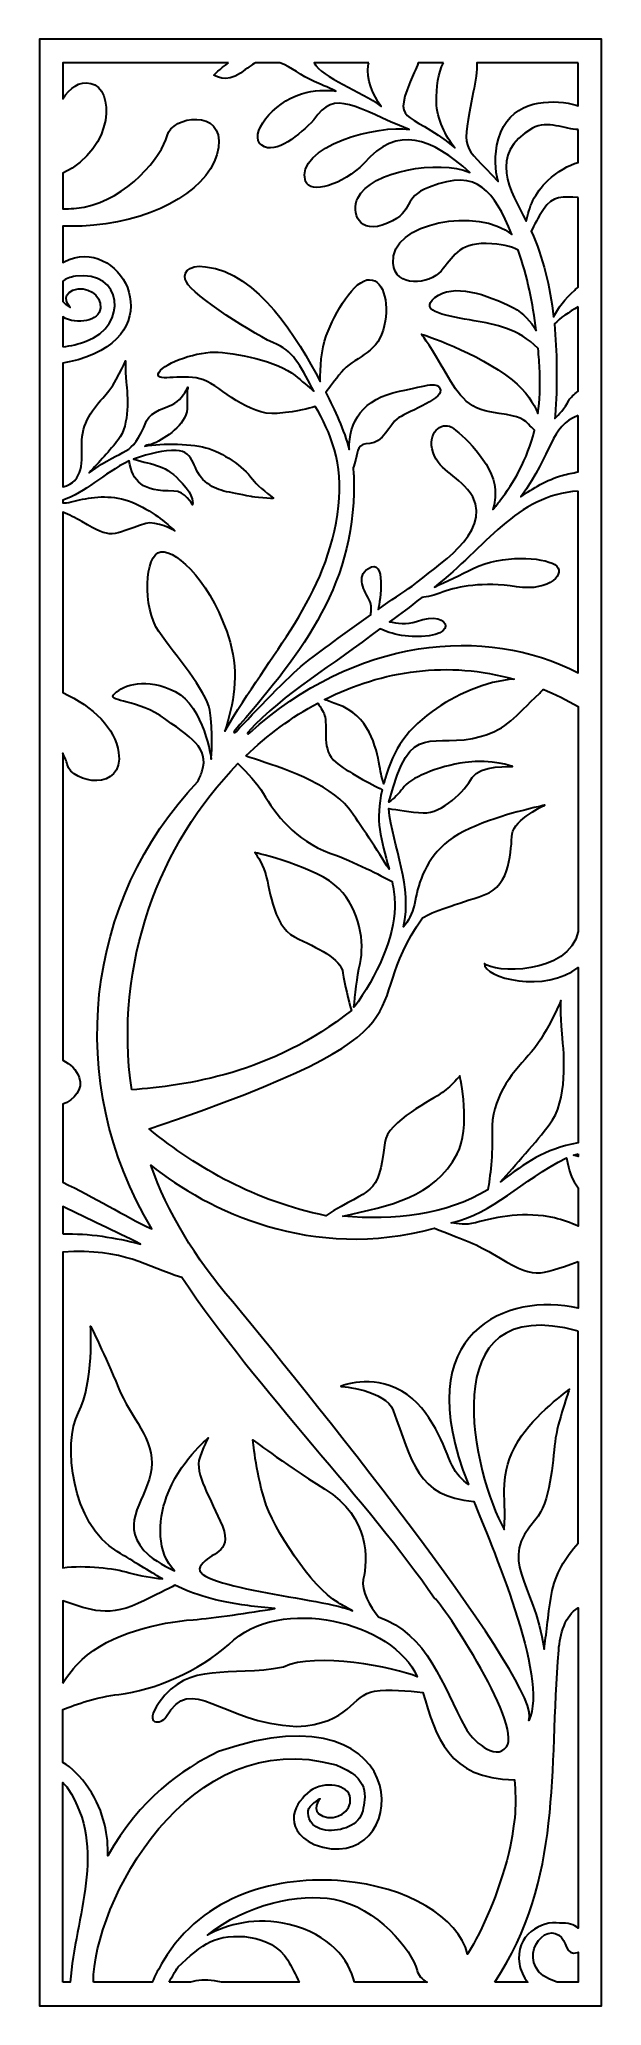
# Model space of a CAD drawing. Header units: centimetres. Extents: x 21.9 to 27, y -9 to 9.
import ezdxf

# ---------------------------------------------------------------- set-up
doc = ezdxf.new("R2010")
doc.units = ezdxf.units.CM
doc.header["$MEASUREMENT"] = 0
doc.layers.add('layer 1', color=7, linetype='Continuous')

msp = doc.modelspace()

# ---------------------------------------------------------------- linework, layer by layer
at = {"layer": 'layer 1', "color": 250, "lineweight": 30}
for points, knots in [([(26.78548, -9.0002), (26.78548, -9.0002), (25.86674, -9.0002), (25.86674, -9.0002), (25.86674, -9.0002), (25.86674, -9.0002), (25.41356, -9.0002), (25.41356, -9.0002), (25.41356, -9.0002), (25.41356, -9.0002), (24.74415, -9.0002), (24.74415, -9.0002), (24.74415, -9.0002), (24.74415, -9.0002), (24.34647, -9.0002), (24.34647, -9.0002), (24.34647, -9.0002), (24.34647, -9.0002), (23.81088, -9.0002), (23.81088, -9.0002), (23.81088, -9.0002), (23.81088, -9.0002), (23.38974, -9.0002), (23.38974, -9.0002), (23.38974, -9.0002), (23.38974, -9.0002), (23.08767, -9.0002), (23.08767, -9.0002), (23.08767, -9.0002), (23.08767, -9.0002), (22.9591, -9.0002), (22.9591, -9.0002), (22.9591, -9.0002), (22.9591, -9.0002), (22.95491, -9.0002), (22.95491, -9.0002), (22.95491, -9.0002), (22.95491, -9.0002), (22.80772, -9.0002), (22.80772, -9.0002), (22.80772, -9.0002), (22.80772, -9.0002), (22.35107, -9.0002), (22.35107, -9.0002), (22.35107, -9.0002), (22.35107, -9.0002), (22.13616, -9.0002), (22.13616, -9.0002), (22.13616, -9.0002), (22.13616, -9.0002), (22.07094, -9.0002), (22.07094, -9.0002), (22.07094, -9.0002), (22.07094, -9.0002), (21.85664, -9.0002), (21.85664, -9.0002), (21.85664, -9.0002), (21.85664, -9.0002), (21.85664, -8.7859), (21.85664, -8.7859), (21.85664, -8.7859), (21.85664, -8.7859), (21.85664, -6.81737), (21.85664, -6.81737), (21.85664, -6.81737), (21.85664, -6.81737), (21.85664, -6.69258), (21.85664, -6.69258), (21.85664, -6.69258), (21.85664, -6.69258), (21.85664, -5.2737), (21.85664, -5.2737), (21.85664, -5.2737), (21.85664, -5.2737), (21.85664, -5.04848), (21.85664, -5.04848), (21.85664, -5.04848), (21.85664, -5.04848), (21.85664, -2.09271), (21.85664, -2.09271), (21.85664, -2.09271), (21.85664, -2.09271), (21.85664, -1.95542), (21.85664, -1.95542), (21.85664, -1.95542), (21.85664, -1.95542), (21.85664, -1.57957), (21.85664, -1.57957), (21.85664, -1.57957), (21.85664, -1.57957), (21.85664, -1.34899), (21.85664, -1.34899), (21.85664, -1.34899), (21.85664, -1.34899), (21.85664, -0.69961), (21.85664, -0.69961), (21.85664, -0.69961), (21.85664, -0.69961), (21.85664, -0.5373), (21.85664, -0.5373), (21.85664, -0.5373), (21.85664, -0.5373), (21.85664, -0.36865), (21.85664, -0.36865), (21.85664, -0.36865), (21.85664, -0.36865), (21.85664, -0.30797), (21.85664, -0.30797), (21.85664, -0.30797), (21.85664, -0.30797), (21.85664, 0.57811), (21.85664, 0.57811), (21.85664, 0.57811), (21.85664, 0.57811), (21.85664, 1.09699), (21.85664, 1.09699), (21.85664, 1.09699), (21.85664, 1.09699), (21.85664, 2.73825), (21.85664, 2.73825), (21.85664, 2.73825), (21.85664, 2.73825), (21.85664, 3.10302), (21.85664, 3.10302), (21.85664, 3.10302), (21.85664, 3.10302), (21.85664, 6.01589), (21.85664, 6.01589), (21.85664, 6.01589), (21.85664, 6.01589), (21.85664, 6.17713), (21.85664, 6.17713), (21.85664, 6.17713), (21.85664, 6.17713), (21.85664, 7.31005), (21.85664, 7.31005), (21.85664, 7.31005), (21.85664, 7.31005), (21.85664, 7.46806), (21.85664, 7.46806), (21.85664, 7.46806), (21.85664, 7.46806), (21.85664, 7.69772), (21.85664, 7.69772), (21.85664, 7.69772), (21.85664, 7.69772), (21.85664, 8.04737), (21.85664, 8.04737), (21.85664, 8.04737), (21.85664, 8.04737), (21.85664, 8.78648), (21.85664, 8.78648), (21.85664, 8.78648), (21.85664, 8.78648), (21.85664, 9.00077), (21.85664, 9.00077), (21.85664, 9.00077), (21.85664, 9.00077), (22.07094, 9.00077), (22.07094, 9.00077), (22.07094, 9.00077), (22.07094, 9.00077), (23.92732, 9.00077), (23.92732, 9.00077), (23.92732, 9.00077), (23.92732, 9.00077), (24.06989, 9.00077), (24.06989, 9.00077), (24.06989, 9.00077), (24.06989, 9.00077), (24.25731, 9.00077), (24.25731, 9.00077), (24.25731, 9.00077), (24.25731, 9.00077), (24.48193, 9.00077), (24.48193, 9.00077), (24.48193, 9.00077), (24.48193, 9.00077), (25.01891, 9.00077), (25.01891, 9.00077), (25.01891, 9.00077), (25.01891, 9.00077), (25.31993, 9.00077), (25.31993, 9.00077), (25.31993, 9.00077), (25.31993, 9.00077), (26.78548, 9.00077), (26.78548, 9.00077), (26.78548, 9.00077), (26.78548, 9.00077), (26.99978, 9.00077), (26.99978, 9.00077), (26.99978, 9.00077), (26.99978, 9.00077), (26.99978, 8.78648), (26.99978, 8.78648), (26.99978, 8.78648), (26.99978, 8.78648), (26.99978, 7.90035), (26.99978, 7.90035), (26.99978, 7.90035), (26.99978, 7.90035), (26.99978, 7.55451), (26.99978, 7.55451), (26.99978, 7.55451), (26.99978, 7.55451), (26.99978, 6.88002), (26.99978, 6.88002), (26.99978, 6.88002), (26.99978, 6.88002), (26.99978, 6.65103), (26.99978, 6.65103), (26.99978, 6.65103), (26.99978, 6.65103), (26.99978, 5.8898), (26.99978, 5.8898), (26.99978, 5.8898), (26.99978, 5.8898), (26.99978, 5.60391), (26.99978, 5.60391), (26.99978, 5.60391), (26.99978, 5.60391), (26.99978, 5.0606), (26.99978, 5.0606), (26.99978, 5.0606), (26.99978, 5.0606), (26.99978, 4.85913), (26.99978, 4.85913), (26.99978, 4.85913), (26.99978, 4.85913), (26.99978, 3.07661), (26.99978, 3.07661), (26.99978, 3.07661), (26.99978, 3.07661), (26.99978, 2.75442), (26.99978, 2.75442), (26.99978, 2.75442), (26.99978, 2.75442), (26.99978, 0.77418), (26.99978, 0.77418), (26.99978, 0.77418), (26.99978, 0.77418), (26.99978, 0.50541), (26.99978, 0.50541), (26.99978, 0.50541), (26.99978, 0.50541), (26.99978, 0.21758), (26.99978, 0.21758), (26.99978, 0.21758), (26.99978, 0.21758), (26.99978, 0.20115), (26.99978, 0.20115), (26.99978, 0.20115), (26.99978, 0.20115), (26.99978, -0.57613), (26.99978, -0.57613), (26.99978, -0.57613), (26.99978, -0.57613), (26.99978, -1.01436), (26.99978, -1.01436), (26.99978, -1.01436), (26.99978, -1.01436), (26.99978, -1.05731), (26.99978, -1.05731), (26.99978, -1.05731), (26.99978, -1.05731), (26.99978, -1.13578), (26.99978, -1.13578), (26.99978, -1.13578), (26.99978, -1.13578), (26.99978, -1.26197), (26.99978, -1.26197), (26.99978, -1.26197), (26.99978, -1.26197), (26.99978, -1.64337), (26.99978, -1.64337), (26.99978, -1.64337), (26.99978, -1.64337), (26.99978, -1.9827), (26.99978, -1.9827), (26.99978, -1.9827), (26.99978, -1.9827), (26.99978, -2.13653), (26.99978, -2.13653), (26.99978, -2.13653), (26.99978, -2.13653), (26.99978, -2.68576), (26.99978, -2.68576), (26.99978, -2.68576), (26.99978, -2.68576), (26.99978, -3.02458), (26.99978, -3.02458), (26.99978, -3.02458), (26.99978, -3.02458), (26.99978, -4.5699), (26.99978, -4.5699), (26.99978, -4.5699), (26.99978, -4.5699), (26.99978, -5.15421), (26.99978, -5.15421), (26.99978, -5.15421), (26.99978, -5.15421), (26.99978, -8.7859), (26.99978, -8.7859), (26.99978, -8.7859), (26.99978, -8.7859), (26.99978, -8.82305), (26.99978, -8.82305), (26.99978, -8.82305), (26.99978, -8.82305), (26.99978, -8.95562), (26.99978, -8.95562), (26.99978, -8.95562), (26.99978, -8.95562), (26.99978, -9.0002), (26.99978, -9.0002), (26.99978, -9.0002), (26.99978, -9.0002), (26.78548, -9.0002), (26.78548, -9.0002)], [0, 0, 0, 0, 0.01234568, 0.01234568, 0.01234568, 0.01234568, 0.02469136, 0.02469136, 0.02469136, 0.02469136, 0.03703704, 0.03703704, 0.03703704, 0.03703704, 0.04938272, 0.04938272, 0.04938272, 0.04938272, 0.0617284, 0.0617284, 0.0617284, 0.0617284, 0.07407407, 0.07407407, 0.07407407, 0.07407407, 0.08641975, 0.08641975, 0.08641975, 0.08641975, 0.09876543, 0.09876543, 0.09876543, 0.09876543, 0.11111111, 0.11111111, 0.11111111, 0.11111111, 0.12345679, 0.12345679, 0.12345679, 0.12345679, 0.13580247, 0.13580247, 0.13580247, 0.13580247, 0.14814815, 0.14814815, 0.14814815, 0.14814815, 0.16049383, 0.16049383, 0.16049383, 0.16049383, 0.17283951, 0.17283951, 0.17283951, 0.17283951, 0.18518519, 0.18518519, 0.18518519, 0.18518519, 0.19753086, 0.19753086, 0.19753086, 0.19753086, 0.20987654, 0.20987654, 0.20987654, 0.20987654, 0.22222222, 0.22222222, 0.22222222, 0.22222222, 0.2345679, 0.2345679, 0.2345679, 0.2345679, 0.24691358, 0.24691358, 0.24691358, 0.24691358, 0.25925926, 0.25925926, 0.25925926, 0.25925926, 0.27160494, 0.27160494, 0.27160494, 0.27160494, 0.28395062, 0.28395062, 0.28395062, 0.28395062, 0.2962963, 0.2962963, 0.2962963, 0.2962963, 0.30864198, 0.30864198, 0.30864198, 0.30864198, 0.32098765, 0.32098765, 0.32098765, 0.32098765, 0.33333333, 0.33333333, 0.33333333, 0.33333333, 0.34567901, 0.34567901, 0.34567901, 0.34567901, 0.35802469, 0.35802469, 0.35802469, 0.35802469, 0.37037037, 0.37037037, 0.37037037, 0.37037037, 0.38271605, 0.38271605, 0.38271605, 0.38271605, 0.39506173, 0.39506173, 0.39506173, 0.39506173, 0.40740741, 0.40740741, 0.40740741, 0.40740741, 0.41975309, 0.41975309, 0.41975309, 0.41975309, 0.43209877, 0.43209877, 0.43209877, 0.43209877, 0.44444444, 0.44444444, 0.44444444, 0.44444444, 0.45679012, 0.45679012, 0.45679012, 0.45679012, 0.4691358, 0.4691358, 0.4691358, 0.4691358, 0.48148148, 0.48148148, 0.48148148, 0.48148148, 0.49382716, 0.49382716, 0.49382716, 0.49382716, 0.50617284, 0.50617284, 0.50617284, 0.50617284, 0.51851852, 0.51851852, 0.51851852, 0.51851852, 0.5308642, 0.5308642, 0.5308642, 0.5308642, 0.54320988, 0.54320988, 0.54320988, 0.54320988, 0.55555556, 0.55555556, 0.55555556, 0.55555556, 0.56790123, 0.56790123, 0.56790123, 0.56790123, 0.58024691, 0.58024691, 0.58024691, 0.58024691, 0.59259259, 0.59259259, 0.59259259, 0.59259259, 0.60493827, 0.60493827, 0.60493827, 0.60493827, 0.61728395, 0.61728395, 0.61728395, 0.61728395, 0.62962963, 0.62962963, 0.62962963, 0.62962963, 0.64197531, 0.64197531, 0.64197531, 0.64197531, 0.65432099, 0.65432099, 0.65432099, 0.65432099, 0.66666667, 0.66666667, 0.66666667, 0.66666667, 0.67901235, 0.67901235, 0.67901235, 0.67901235, 0.69135802, 0.69135802, 0.69135802, 0.69135802, 0.7037037, 0.7037037, 0.7037037, 0.7037037, 0.71604938, 0.71604938, 0.71604938, 0.71604938, 0.72839506, 0.72839506, 0.72839506, 0.72839506, 0.74074074, 0.74074074, 0.74074074, 0.74074074, 0.75308642, 0.75308642, 0.75308642, 0.75308642, 0.7654321, 0.7654321, 0.7654321, 0.7654321, 0.77777778, 0.77777778, 0.77777778, 0.77777778, 0.79012346, 0.79012346, 0.79012346, 0.79012346, 0.80246914, 0.80246914, 0.80246914, 0.80246914, 0.81481481, 0.81481481, 0.81481481, 0.81481481, 0.82716049, 0.82716049, 0.82716049, 0.82716049, 0.83950617, 0.83950617, 0.83950617, 0.83950617, 0.85185185, 0.85185185, 0.85185185, 0.85185185, 0.86419753, 0.86419753, 0.86419753, 0.86419753, 0.87654321, 0.87654321, 0.87654321, 0.87654321, 0.88888889, 0.88888889, 0.88888889, 0.88888889, 0.90123457, 0.90123457, 0.90123457, 0.90123457, 0.91358025, 0.91358025, 0.91358025, 0.91358025, 0.92592593, 0.92592593, 0.92592593, 0.92592593, 0.9382716, 0.9382716, 0.9382716, 0.9382716, 0.95061728, 0.95061728, 0.95061728, 0.95061728, 0.96296296, 0.96296296, 0.96296296, 0.96296296, 0.97530864, 0.97530864, 0.97530864, 0.97530864, 1, 1, 1, 1]), ([(23.58662, 8.78648), (23.50795, 8.72932), (23.45211, 8.673), (23.45211, 8.673), (23.45211, 8.673), (23.45211, 8.673), (23.5645, 8.59498), (23.69734, 8.69207), (23.69734, 8.69207), (23.75943, 8.73742), (23.80038, 8.76773), (23.83491, 8.78648), (23.83491, 8.78648), (23.83491, 8.78648), (24.05678, 8.78648), (24.05678, 8.78648), (24.05678, 8.78648), (24.16379, 8.7465), (24.25018, 8.66798), (24.3705, 8.61564), (24.3705, 8.61564), (24.42287, 8.59285), (24.49032, 8.56292), (24.56705, 8.52755), (24.56705, 8.52755), (24.48187, 8.53783), (24.37219, 8.53752), (24.25438, 8.50182), (24.25438, 8.50182), (23.99278, 8.42271), (23.76181, 8.12604), (23.89088, 8.03122), (23.89088, 8.03122), (24.01993, 7.93639), (24.23936, 8.13418), (24.36652, 8.26238), (24.36652, 8.26238), (24.56167, 8.55869), (24.75288, 8.36612), (25.23817, 8.17606), (25.23817, 8.17606), (24.97386, 8.2248), (24.18683, 8.02267), (24.29119, 7.69977), (24.29119, 7.69977), (24.33337, 7.58117), (24.63291, 7.66506), (24.82455, 7.86492), (24.82455, 7.86492), (25.13492, 8.22273), (25.44091, 8.09619), (25.79525, 7.78266), (25.79525, 7.78266), (25.50768, 7.90047), (24.89262, 7.80059), (24.76861, 7.54666), (24.76861, 7.54666), (24.70708, 7.42093), (24.77471, 7.20035), (25.04075, 7.31768), (25.04075, 7.31768), (25.3068, 7.43483), (25.16103, 7.54629), (25.42528, 7.64827), (25.42528, 7.64827), (25.87759, 7.82301), (26.00872, 7.61142), (26.17982, 7.21486), (26.17982, 7.21486), (25.87912, 7.46782), (25.05983, 7.32897), (25.09138, 6.9524), (25.09138, 6.9524), (25.11091, 6.72038), (25.42369, 6.75704), (25.53139, 6.87909), (25.53139, 6.87909), (25.6391, 7.00121), (25.68295, 7.13603), (25.94397, 7.13086), (25.94397, 7.13086), (26.0848, 7.12794), (26.17159, 7.10672), (26.23591, 7.06999), (26.23591, 7.06999), (26.32007, 6.83298), (26.37086, 6.57848), (26.40063, 6.3367), (26.40063, 6.3367), (26.35211, 6.41652), (26.28467, 6.49499), (26.19278, 6.54236), (26.19278, 6.54236), (25.94604, 6.66956), (25.64016, 6.77055), (25.47508, 6.63767), (25.47508, 6.63767), (25.30992, 6.5047), (25.60442, 6.46608), (25.83324, 6.42492), (25.83324, 6.42492), (26.02826, 6.38984), (26.23662, 6.35306), (26.41849, 6.17154), (26.41849, 6.17154), (26.42489, 6.09962), (26.42973, 6.0296), (26.43313, 5.96236), (26.43313, 5.96236), (26.44023, 5.82225), (26.43327, 5.69416), (26.41578, 5.5765), (26.41578, 5.5765), (26.37914, 5.66883), (26.31042, 5.77758), (26.1808, 5.88248), (26.1808, 5.88248), (25.86504, 6.13797), (25.35155, 6.30171), (25.35155, 6.30171), (25.35155, 6.30171), (25.35155, 6.30171), (25.40832, 6.228), (25.53326, 6.01827), (25.53326, 6.01827), (25.6582, 5.80855), (25.73116, 5.63382), (25.97849, 5.59111), (25.97849, 5.59111), (26.22578, 5.54849), (26.26279, 5.54555), (26.32973, 5.47877), (26.32973, 5.47877), (26.34957, 5.459), (26.36828, 5.43945), (26.38526, 5.42154), (26.38526, 5.42154), (26.31874, 5.15038), (26.19558, 4.94198), (26.06994, 4.77703), (26.06994, 4.77703), (26.05006, 4.75091), (26.02847, 4.72395), (26.00603, 4.69653), (26.00603, 4.69653), (26.02166, 4.75181), (26.03086, 4.81373), (26.02602, 4.88038), (26.02602, 4.88038), (26.00825, 5.12766), (25.71274, 5.39701), (25.62553, 5.4501), (25.62553, 5.4501), (25.53831, 5.50309), (25.39527, 5.39907), (25.45813, 5.21739), (25.45813, 5.21739), (25.52091, 5.03564), (25.69598, 5.01413), (25.82179, 4.81202), (25.82179, 4.81202), (25.98594, 4.46957), (25.49481, 4.19059), (25.26811, 3.99521), (25.26811, 3.99521), (25.17775, 3.93401), (25.07982, 3.86971), (24.95549, 3.78209), (24.95549, 3.78209), (24.97374, 3.85583), (25.03435, 4.26166), (24.86667, 4.1577), (24.86667, 4.1577), (24.74575, 4.08271), (24.83332, 3.95285), (24.87816, 3.85709), (24.87816, 3.85709), (24.89636, 3.81818), (24.89511, 3.77197), (24.88737, 3.7308), (24.88737, 3.7308), (24.66169, 3.57123), (24.41945, 3.39517), (24.268, 3.27536), (24.268, 3.27536), (24.15364, 3.18484), (23.81878, 2.83584), (23.6561, 2.66194), (23.6561, 2.66194), (23.64403, 2.64425), (23.63196, 2.65655), (23.63878, 2.66553), (23.63878, 2.66553), (24.20206, 3.32292), (24.74352, 3.95773), (24.73368, 4.93667), (24.73368, 4.93667), (24.73518, 4.98277), (24.73178, 5.02956), (24.72581, 5.07683), (24.72581, 5.07683), (24.73356, 5.0982), (24.74249, 5.12581), (24.75029, 5.15822), (24.75029, 5.15822), (24.76846, 5.23362), (24.76725, 5.30284), (24.87926, 5.30176), (24.87926, 5.30176), (24.99124, 5.30049), (25.06822, 5.47884), (25.13001, 5.52764), (25.13001, 5.52764), (25.1918, 5.57661), (25.54298, 5.70246), (25.52504, 5.7884), (25.52504, 5.7884), (25.50703, 5.87435), (25.41837, 5.83533), (25.15022, 5.77969), (25.15022, 5.77969), (24.81524, 5.71029), (24.68248, 5.50044), (24.69182, 5.2457), (24.69182, 5.2457), (24.64314, 5.42538), (24.55916, 5.60516), (24.47654, 5.76755), (24.47654, 5.76755), (24.51004, 5.8124), (24.55989, 5.87825), (24.61908, 5.95245), (24.61908, 5.95245), (24.72862, 6.08973), (24.93772, 6.11926), (25.00062, 6.33719), (25.00062, 6.33719), (25.06346, 6.55496), (25.01713, 6.79693), (24.87737, 6.80036), (24.87737, 6.80036), (24.7376, 6.80377), (24.56212, 6.50262), (24.4807, 6.28615), (24.4807, 6.28615), (24.43425, 6.16257), (24.42477, 5.99142), (24.42517, 5.86693), (24.42517, 5.86693), (24.21892, 6.26308), (23.85947, 6.86366), (23.37745, 6.91921), (23.37745, 6.91921), (23.20345, 6.94365), (23.16342, 6.84794), (23.20216, 6.77939), (23.20216, 6.77939), (23.25359, 6.66001), (23.8448, 6.28271), (24.03213, 6.20645), (24.03213, 6.20645), (24.19054, 6.14188), (24.26283, 5.96855), (24.36707, 5.77973), (24.36707, 5.77973), (24.31822, 5.82144), (24.25834, 5.87211), (24.19533, 5.92457), (24.19533, 5.92457), (24.04203, 6.05187), (23.64099, 6.13751), (23.45398, 6.13701), (23.45398, 6.13701), (23.26699, 6.13642), (22.96395, 6.02221), (22.94486, 5.93911), (22.94486, 5.93911), (22.92575, 5.8561), (23.18908, 5.95046), (23.35881, 5.88329), (23.35881, 5.88329), (23.52852, 5.81603), (23.75922, 5.55184), (24.03307, 5.57629), (24.03307, 5.57629), (24.25477, 5.59603), (24.30074, 5.61876), (24.37933, 5.63915), (24.37933, 5.63915), (24.51983, 5.41277), (24.63793, 5.10801), (24.59358, 4.72983), (24.59358, 4.72983), (24.49404, 3.87981), (23.97021, 3.39779), (23.55364, 2.66617), (23.55364, 2.66617), (23.62957, 2.91445), (23.68772, 3.18225), (23.60069, 3.48185), (23.60069, 3.48185), (23.44754, 4.00894), (23.12027, 4.32682), (22.96863, 4.30812), (22.96863, 4.30812), (22.81696, 4.28945), (22.79684, 3.79915), (22.9487, 3.57961), (22.9487, 3.57961), (23.10054, 3.36011), (23.3814, 3.04591), (23.4155, 2.85878), (23.4155, 2.85878), (23.44967, 2.67163), (23.42859, 2.41199), (23.42859, 2.41199), (23.42859, 2.41199), (23.42859, 2.41199), (23.36351, 2.89359), (23.09917, 3.02982), (23.09917, 3.02982), (22.83479, 3.16602), (22.62965, 3.09004), (22.54577, 3.01221), (22.54577, 3.01221), (22.4619, 2.93433), (22.70879, 2.96856), (22.96127, 2.81022), (22.96127, 2.81022), (23.25082, 2.60551), (23.40849, 2.51548), (23.34674, 2.30518), (23.34674, 2.30518), (23.33792, 2.27514), (23.32462, 2.24264), (23.30659, 2.20701), (23.30659, 2.20701), (22.27357, 1.12115), (22.07661, -0.53426), (22.8841, -1.88976), (22.8841, -1.88976), (22.63328, -1.77003), (22.35556, -1.59839), (22.07094, -1.46141), (22.07094, -1.46141), (22.07094, -1.46141), (22.07094, -0.74786), (22.07094, -0.74786), (22.07094, -0.74786), (22.17505, -0.70988), (22.26151, -0.60622), (22.22168, -0.50364), (22.22168, -0.50364), (22.19395, -0.43221), (22.14084, -0.3784), (22.07094, -0.3453), (22.07094, -0.3453), (22.07094, 0.59448), (22.07094, 1.52145), (22.07094, 2.46549), (22.07094, 2.46549), (22.09082, 2.42823), (22.10457, 2.39414), (22.11133, 2.36532), (22.11133, 2.36532), (22.15438, 2.18163), (22.63268, 2.11219), (22.58175, 2.47224), (22.58175, 2.47224), (22.55068, 2.69185), (22.35448, 2.88869), (22.07094, 3.02083), (22.07094, 3.02083), (22.07094, 3.02083), (22.07094, 4.67111), (22.07094, 4.67111), (22.07094, 4.67111), (22.13289, 4.64665), (22.18256, 4.62465), (22.24607, 4.5863), (22.24607, 4.5863), (22.52895, 4.41545), (22.5047, 4.46672), (22.82966, 4.56728), (22.82966, 4.56728), (22.92572, 4.59702), (23.09438, 4.50239), (23.09438, 4.50239), (23.09438, 4.50239), (23.09438, 4.50239), (23.09438, 4.50239), (23.0309, 4.56003), (23.0309, 4.56003), (22.96739, 4.61765), (22.78009, 4.75405), (22.60785, 4.79348), (22.60785, 4.79348), (22.43557, 4.83289), (22.2788, 4.79982), (22.14881, 4.76579), (22.14881, 4.76579), (22.11699, 4.75746), (22.09284, 4.75594), (22.07094, 4.7571), (22.07094, 4.7571), (22.07094, 4.7571), (22.07094, 4.78246), (22.07094, 4.78246), (22.07094, 4.78246), (22.28462, 4.85378), (22.43192, 5.02082), (22.67804, 5.14244), (22.67804, 5.14244), (22.70741, 4.95231), (22.79827, 4.86034), (23.08615, 4.86583), (23.08615, 4.86583), (23.18713, 4.86773), (23.25779, 4.73995), (23.25779, 4.73995), (23.25779, 4.73995), (23.25779, 4.73995), (23.27633, 4.82341), (23.16463, 4.93492), (23.16463, 4.93492), (23.01323, 5.11022), (22.90626, 5.10149), (22.71862, 5.15747), (22.71862, 5.15747), (22.86984, 5.21071), (22.99406, 5.24189), (23.10879, 5.23777), (23.10879, 5.23777), (23.28318, 5.23146), (23.25751, 5.0443), (23.37248, 4.95159), (23.37248, 4.95159), (23.48746, 4.85891), (23.57503, 4.86132), (23.79382, 4.81463), (23.79382, 4.81463), (23.79649, 4.81406), (24.00866, 4.78744), (23.99793, 4.80065), (23.99793, 4.80065), (23.9839, 4.81791), (23.85293, 4.90714), (23.82299, 4.9519), (23.82299, 4.9519), (23.74335, 5.07097), (23.57167, 5.19779), (23.40721, 5.25352), (23.40721, 5.25352), (23.27124, 5.29961), (22.97484, 5.30781), (22.82169, 5.27602), (22.82169, 5.27602), (22.84482, 5.29249), (22.87828, 5.28454), (22.92529, 5.3108), (22.92529, 5.3108), (23.03696, 5.37318), (23.21925, 5.48831), (23.20959, 5.64909), (23.20959, 5.64909), (23.20315, 5.75665), (23.21052, 5.79923), (23.21604, 5.8157), (23.21604, 5.8157), (23.20103, 5.78701), (23.15409, 5.70402), (23.09667, 5.6698), (23.09667, 5.6698), (23.0267, 5.62807), (22.87698, 5.60028), (22.83728, 5.50763), (22.83728, 5.50763), (22.69488, 5.15697), (22.65005, 5.28473), (22.31288, 5.03254), (22.31288, 5.03254), (22.39666, 5.12506), (22.50639, 5.24113), (22.5772, 5.33445), (22.5772, 5.33445), (22.68756, 5.47985), (22.66388, 5.73523), (22.65205, 5.8629), (22.65205, 5.8629), (22.64023, 5.99059), (22.64456, 6.05684), (22.64456, 6.05684), (22.64456, 6.05684), (22.64456, 6.05684), (22.55673, 5.84423), (22.45559, 5.73722), (22.45559, 5.73722), (22.35445, 5.6302), (22.23704, 5.47952), (22.24527, 5.29662), (22.24527, 5.29662), (22.24523, 5.15292), (22.26786, 4.94817), (22.07094, 4.90298), (22.07094, 4.90298), (22.07094, 4.90298), (22.07094, 6.03678), (22.07094, 6.03678), (22.07094, 6.03678), (22.14891, 6.04986), (22.2226, 6.06872), (22.29001, 6.09311), (22.29001, 6.09311), (23.05275, 6.36907), (22.58689, 7.21844), (22.0836, 6.96447), (22.0836, 6.96447), (22.07928, 6.96229), (22.07506, 6.96006), (22.07094, 6.9578), (22.07094, 6.9578), (22.07094, 6.9578), (22.07094, 7.29134), (22.07094, 7.29134), (22.07094, 7.29134), (22.1668, 7.28777), (22.26195, 7.2905), (22.35478, 7.29876), (22.35478, 7.29876), (22.95064, 7.35162), (23.44515, 7.6505), (23.49609, 8.01048), (23.49609, 8.01048), (23.54702, 8.37053), (23.06871, 8.30109), (23.02566, 8.1174), (23.02566, 8.1174), (22.98262, 7.93378), (22.65596, 7.53653), (22.26577, 7.46498), (22.26577, 7.46498), (22.20626, 7.45409), (22.14063, 7.44886), (22.07094, 7.44945), (22.07094, 7.44945), (22.07094, 7.44945), (22.07094, 7.77413), (22.07094, 7.77413), (22.07094, 7.77413), (22.55401, 8.01315), (22.54035, 8.55152), (22.32717, 8.59769), (22.32717, 8.59769), (22.21792, 8.62137), (22.13871, 8.55643), (22.07094, 8.45536), (22.07094, 8.45536), (22.07094, 8.45536), (22.07094, 8.78648), (22.07094, 8.78648), (22.07094, 8.78648), (22.07094, 8.78648), (23.58662, 8.78648), (23.58662, 8.78648)], [0, 0, 0, 0, 0.00704225, 0.00704225, 0.00704225, 0.00704225, 0.01408451, 0.01408451, 0.01408451, 0.01408451, 0.02112676, 0.02112676, 0.02112676, 0.02112676, 0.02816901, 0.02816901, 0.02816901, 0.02816901, 0.03521127, 0.03521127, 0.03521127, 0.03521127, 0.04225352, 0.04225352, 0.04225352, 0.04225352, 0.04929577, 0.04929577, 0.04929577, 0.04929577, 0.05633803, 0.05633803, 0.05633803, 0.05633803, 0.06338028, 0.06338028, 0.06338028, 0.06338028, 0.07042254, 0.07042254, 0.07042254, 0.07042254, 0.07746479, 0.07746479, 0.07746479, 0.07746479, 0.08450704, 0.08450704, 0.08450704, 0.08450704, 0.0915493, 0.0915493, 0.0915493, 0.0915493, 0.09859155, 0.09859155, 0.09859155, 0.09859155, 0.1056338, 0.1056338, 0.1056338, 0.1056338, 0.11267606, 0.11267606, 0.11267606, 0.11267606, 0.11971831, 0.11971831, 0.11971831, 0.11971831, 0.12676056, 0.12676056, 0.12676056, 0.12676056, 0.13380282, 0.13380282, 0.13380282, 0.13380282, 0.14084507, 0.14084507, 0.14084507, 0.14084507, 0.14788732, 0.14788732, 0.14788732, 0.14788732, 0.15492958, 0.15492958, 0.15492958, 0.15492958, 0.16197183, 0.16197183, 0.16197183, 0.16197183, 0.16901408, 0.16901408, 0.16901408, 0.16901408, 0.17605634, 0.17605634, 0.17605634, 0.17605634, 0.18309859, 0.18309859, 0.18309859, 0.18309859, 0.19014085, 0.19014085, 0.19014085, 0.19014085, 0.1971831, 0.1971831, 0.1971831, 0.1971831, 0.20422535, 0.20422535, 0.20422535, 0.20422535, 0.21126761, 0.21126761, 0.21126761, 0.21126761, 0.21830986, 0.21830986, 0.21830986, 0.21830986, 0.22535211, 0.22535211, 0.22535211, 0.22535211, 0.23239437, 0.23239437, 0.23239437, 0.23239437, 0.23943662, 0.23943662, 0.23943662, 0.23943662, 0.24647887, 0.24647887, 0.24647887, 0.24647887, 0.25352113, 0.25352113, 0.25352113, 0.25352113, 0.26056338, 0.26056338, 0.26056338, 0.26056338, 0.26760563, 0.26760563, 0.26760563, 0.26760563, 0.27464789, 0.27464789, 0.27464789, 0.27464789, 0.28169014, 0.28169014, 0.28169014, 0.28169014, 0.28873239, 0.28873239, 0.28873239, 0.28873239, 0.29577465, 0.29577465, 0.29577465, 0.29577465, 0.3028169, 0.3028169, 0.3028169, 0.3028169, 0.30985915, 0.30985915, 0.30985915, 0.30985915, 0.31690141, 0.31690141, 0.31690141, 0.31690141, 0.32394366, 0.32394366, 0.32394366, 0.32394366, 0.33098592, 0.33098592, 0.33098592, 0.33098592, 0.33802817, 0.33802817, 0.33802817, 0.33802817, 0.34507042, 0.34507042, 0.34507042, 0.34507042, 0.35211268, 0.35211268, 0.35211268, 0.35211268, 0.35915493, 0.35915493, 0.35915493, 0.35915493, 0.36619718, 0.36619718, 0.36619718, 0.36619718, 0.37323944, 0.37323944, 0.37323944, 0.37323944, 0.38028169, 0.38028169, 0.38028169, 0.38028169, 0.38732394, 0.38732394, 0.38732394, 0.38732394, 0.3943662, 0.3943662, 0.3943662, 0.3943662, 0.40140845, 0.40140845, 0.40140845, 0.40140845, 0.4084507, 0.4084507, 0.4084507, 0.4084507, 0.41549296, 0.41549296, 0.41549296, 0.41549296, 0.42253521, 0.42253521, 0.42253521, 0.42253521, 0.42957746, 0.42957746, 0.42957746, 0.42957746, 0.43661972, 0.43661972, 0.43661972, 0.43661972, 0.44366197, 0.44366197, 0.44366197, 0.44366197, 0.45070423, 0.45070423, 0.45070423, 0.45070423, 0.45774648, 0.45774648, 0.45774648, 0.45774648, 0.46478873, 0.46478873, 0.46478873, 0.46478873, 0.47183099, 0.47183099, 0.47183099, 0.47183099, 0.47887324, 0.47887324, 0.47887324, 0.47887324, 0.48591549, 0.48591549, 0.48591549, 0.48591549, 0.49295775, 0.49295775, 0.49295775, 0.49295775, 0.5, 0.5, 0.5, 0.5, 0.50704225, 0.50704225, 0.50704225, 0.50704225, 0.51408451, 0.51408451, 0.51408451, 0.51408451, 0.52112676, 0.52112676, 0.52112676, 0.52112676, 0.52816901, 0.52816901, 0.52816901, 0.52816901, 0.53521127, 0.53521127, 0.53521127, 0.53521127, 0.54225352, 0.54225352, 0.54225352, 0.54225352, 0.54929577, 0.54929577, 0.54929577, 0.54929577, 0.55633803, 0.55633803, 0.55633803, 0.55633803, 0.56338028, 0.56338028, 0.56338028, 0.56338028, 0.57042254, 0.57042254, 0.57042254, 0.57042254, 0.57746479, 0.57746479, 0.57746479, 0.57746479, 0.58450704, 0.58450704, 0.58450704, 0.58450704, 0.5915493, 0.5915493, 0.5915493, 0.5915493, 0.59859155, 0.59859155, 0.59859155, 0.59859155, 0.6056338, 0.6056338, 0.6056338, 0.6056338, 0.61267606, 0.61267606, 0.61267606, 0.61267606, 0.61971831, 0.61971831, 0.61971831, 0.61971831, 0.62676056, 0.62676056, 0.62676056, 0.62676056, 0.63380282, 0.63380282, 0.63380282, 0.63380282, 0.64084507, 0.64084507, 0.64084507, 0.64084507, 0.64788732, 0.64788732, 0.64788732, 0.64788732, 0.65492958, 0.65492958, 0.65492958, 0.65492958, 0.66197183, 0.66197183, 0.66197183, 0.66197183, 0.66901408, 0.66901408, 0.66901408, 0.66901408, 0.67605634, 0.67605634, 0.67605634, 0.67605634, 0.68309859, 0.68309859, 0.68309859, 0.68309859, 0.69014085, 0.69014085, 0.69014085, 0.69014085, 0.6971831, 0.6971831, 0.6971831, 0.6971831, 0.70422535, 0.70422535, 0.70422535, 0.70422535, 0.71126761, 0.71126761, 0.71126761, 0.71126761, 0.71830986, 0.71830986, 0.71830986, 0.71830986, 0.72535211, 0.72535211, 0.72535211, 0.72535211, 0.73239437, 0.73239437, 0.73239437, 0.73239437, 0.73943662, 0.73943662, 0.73943662, 0.73943662, 0.74647887, 0.74647887, 0.74647887, 0.74647887, 0.75352113, 0.75352113, 0.75352113, 0.75352113, 0.76056338, 0.76056338, 0.76056338, 0.76056338, 0.76760563, 0.76760563, 0.76760563, 0.76760563, 0.77464789, 0.77464789, 0.77464789, 0.77464789, 0.78169014, 0.78169014, 0.78169014, 0.78169014, 0.78873239, 0.78873239, 0.78873239, 0.78873239, 0.79577465, 0.79577465, 0.79577465, 0.79577465, 0.8028169, 0.8028169, 0.8028169, 0.8028169, 0.80985915, 0.80985915, 0.80985915, 0.80985915, 0.81690141, 0.81690141, 0.81690141, 0.81690141, 0.82394366, 0.82394366, 0.82394366, 0.82394366, 0.83098592, 0.83098592, 0.83098592, 0.83098592, 0.83802817, 0.83802817, 0.83802817, 0.83802817, 0.84507042, 0.84507042, 0.84507042, 0.84507042, 0.85211268, 0.85211268, 0.85211268, 0.85211268, 0.85915493, 0.85915493, 0.85915493, 0.85915493, 0.86619718, 0.86619718, 0.86619718, 0.86619718, 0.87323944, 0.87323944, 0.87323944, 0.87323944, 0.88028169, 0.88028169, 0.88028169, 0.88028169, 0.88732394, 0.88732394, 0.88732394, 0.88732394, 0.8943662, 0.8943662, 0.8943662, 0.8943662, 0.90140845, 0.90140845, 0.90140845, 0.90140845, 0.9084507, 0.9084507, 0.9084507, 0.9084507, 0.91549296, 0.91549296, 0.91549296, 0.91549296, 0.92253521, 0.92253521, 0.92253521, 0.92253521, 0.92957746, 0.92957746, 0.92957746, 0.92957746, 0.93661972, 0.93661972, 0.93661972, 0.93661972, 0.94366197, 0.94366197, 0.94366197, 0.94366197, 0.95070423, 0.95070423, 0.95070423, 0.95070423, 0.95774648, 0.95774648, 0.95774648, 0.95774648, 0.96478873, 0.96478873, 0.96478873, 0.96478873, 0.97183099, 0.97183099, 0.97183099, 0.97183099, 0.97887324, 0.97887324, 0.97887324, 0.97887324, 0.98591549, 0.98591549, 0.98591549, 0.98591549, 1, 1, 1, 1]), ([(24.86934, 8.78648), (24.86732, 8.77813), (24.86558, 8.76962), (24.86413, 8.76093), (24.86413, 8.76093), (24.84386, 8.63938), (24.90962, 8.48563), (24.98274, 8.38691), (24.98274, 8.38691), (24.79855, 8.52983), (24.44259, 8.64374), (24.36937, 8.78648), (24.36937, 8.78648), (24.36937, 8.78648), (24.86934, 8.78648), (24.86934, 8.78648)], [0, 0, 0, 0, 0.2, 0.2, 0.2, 0.2, 0.4, 0.4, 0.4, 0.4, 0.6, 0.6, 0.6, 0.6, 1, 1, 1, 1]), ([(25.55188, 8.78648), (25.50814, 8.69245), (25.48556, 8.56373), (25.48853, 8.42705), (25.48853, 8.42705), (25.49199, 8.26538), (25.57447, 8.11238), (25.65721, 8.00694), (25.65721, 8.00694), (25.20813, 8.38027), (25.06787, 8.19563), (25.28646, 8.69671), (25.28646, 8.69671), (25.30175, 8.72832), (25.31365, 8.75829), (25.32247, 8.78648), (25.32247, 8.78648), (25.32247, 8.78648), (25.55188, 8.78648), (25.55188, 8.78648)], [0, 0, 0, 0, 0.16666667, 0.16666667, 0.16666667, 0.16666667, 0.33333333, 0.33333333, 0.33333333, 0.33333333, 0.5, 0.5, 0.5, 0.5, 0.66666667, 0.66666667, 0.66666667, 0.66666667, 1, 1, 1, 1]), ([(26.78548, 8.78648), (26.78548, 8.78648), (26.78548, 8.39051), (26.78548, 8.39051), (26.78548, 8.39051), (26.7598, 8.40184), (26.72902, 8.4108), (26.69272, 8.41623), (26.69272, 8.41623), (26.47227, 8.44898), (26.15214, 8.42833), (26.05641, 8.09013), (26.05641, 8.09013), (26.01247, 7.93495), (26.02618, 7.79982), (26.05367, 7.69876), (26.05367, 7.69876), (25.71617, 8.05626), (25.7174, 7.9644), (25.82594, 8.51565), (25.82594, 8.51565), (25.84621, 8.61865), (25.86188, 8.71313), (25.8596, 8.78648), (25.8596, 8.78648), (25.8596, 8.78648), (26.78548, 8.78648), (26.78548, 8.78648)], [0, 0, 0, 0, 0.125, 0.125, 0.125, 0.125, 0.25, 0.25, 0.25, 0.25, 0.375, 0.375, 0.375, 0.375, 0.5, 0.5, 0.5, 0.5, 0.625, 0.625, 0.625, 0.625, 0.75, 0.75, 0.75, 0.75, 1, 1, 1, 1]), ([(26.78548, 8.17612), (26.78548, 8.17612), (26.78548, 7.8742), (26.78548, 7.8742), (26.78548, 7.8742), (26.69513, 7.84644), (26.5999, 7.79493), (26.50697, 7.70862), (26.50697, 7.70862), (26.38564, 7.59596), (26.33294, 7.45486), (26.31027, 7.33624), (26.31027, 7.33624), (26.16348, 7.61526), (25.95595, 7.94823), (26.36697, 8.1884), (26.36697, 8.1884), (26.50081, 8.26668), (26.67352, 8.17159), (26.78548, 8.17612)], [0, 0, 0, 0, 0.16666667, 0.16666667, 0.16666667, 0.16666667, 0.33333333, 0.33333333, 0.33333333, 0.33333333, 0.5, 0.5, 0.5, 0.5, 0.66666667, 0.66666667, 0.66666667, 0.66666667, 1, 1, 1, 1]), ([(26.78548, 7.5524), (26.78548, 7.5524), (26.78548, 6.73204), (26.78548, 6.73204), (26.78548, 6.73204), (26.77492, 6.72339), (26.76437, 6.71453), (26.75384, 6.70546), (26.75384, 6.70546), (26.66175, 6.62598), (26.60082, 6.53827), (26.56045, 6.46141), (26.56045, 6.46141), (26.52804, 6.73983), (26.46428, 7.00558), (26.35555, 7.24323), (26.35555, 7.24323), (26.38217, 7.29916), (26.41844, 7.36754), (26.46652, 7.44287), (26.46652, 7.44287), (26.54871, 7.57171), (26.65043, 7.56163), (26.78548, 7.5524)], [0, 0, 0, 0, 0.14285714, 0.14285714, 0.14285714, 0.14285714, 0.28571429, 0.28571429, 0.28571429, 0.28571429, 0.42857143, 0.42857143, 0.42857143, 0.42857143, 0.57142857, 0.57142857, 0.57142857, 0.57142857, 0.71428571, 0.71428571, 0.71428571, 0.71428571, 1, 1, 1, 1]), ([(22.07094, 6.1847), (22.07094, 6.1847), (22.07094, 6.45921), (22.07094, 6.45921), (22.07094, 6.45921), (22.20264, 6.38257), (22.40434, 6.42219), (22.41474, 6.5408), (22.41474, 6.5408), (22.42587, 6.66635), (22.28727, 6.75035), (22.16429, 6.70397), (22.16429, 6.70397), (22.04119, 6.65763), (22.13871, 6.54456), (22.13871, 6.54456), (22.13871, 6.54456), (22.11132, 6.56004), (22.08848, 6.57924), (22.07094, 6.60033), (22.07094, 6.60033), (22.07094, 6.60033), (22.07094, 6.78627), (22.07094, 6.78627), (22.07094, 6.78627), (22.09638, 6.80828), (22.13452, 6.82483), (22.18707, 6.83207), (22.18707, 6.83207), (22.61703, 6.89144), (22.67638, 6.38235), (22.28428, 6.23606), (22.28428, 6.23606), (22.21907, 6.21168), (22.14733, 6.19441), (22.07094, 6.1847)], [0, 0, 0, 0, 0.1, 0.1, 0.1, 0.1, 0.2, 0.2, 0.2, 0.2, 0.3, 0.3, 0.3, 0.3, 0.4, 0.4, 0.4, 0.4, 0.5, 0.5, 0.5, 0.5, 0.6, 0.6, 0.6, 0.6, 0.7, 0.7, 0.7, 0.7, 0.8, 0.8, 0.8, 0.8, 1, 1, 1, 1]), ([(26.78548, 6.55093), (26.78548, 6.55093), (26.78548, 5.77891), (26.78548, 5.77891), (26.78548, 5.77891), (26.74555, 5.7507), (26.71606, 5.72225), (26.7009, 5.69525), (26.7009, 5.69525), (26.6588, 5.6203), (26.60958, 5.5662), (26.57129, 5.53085), (26.57129, 5.53085), (26.57493, 5.55806), (26.57751, 5.58542), (26.57904, 5.61272), (26.57904, 5.61272), (26.59315, 5.875), (26.59274, 6.13966), (26.56762, 6.39511), (26.56762, 6.39511), (26.62154, 6.45024), (26.6979, 6.50297), (26.78548, 6.55093)], [0, 0, 0, 0, 0.14285714, 0.14285714, 0.14285714, 0.14285714, 0.28571429, 0.28571429, 0.28571429, 0.28571429, 0.42857143, 0.42857143, 0.42857143, 0.42857143, 0.57142857, 0.57142857, 0.57142857, 0.57142857, 0.71428571, 0.71428571, 0.71428571, 0.71428571, 1, 1, 1, 1]), ([(26.78548, 5.55754), (26.78548, 5.55754), (26.78548, 5.04027), (26.78548, 5.04027), (26.78548, 5.04027), (26.73446, 5.03197), (26.68512, 5.02134), (26.63907, 5.00858), (26.63907, 5.00858), (26.50274, 4.97069), (26.36582, 4.88746), (26.26085, 4.81203), (26.26085, 4.81203), (26.55942, 5.22414), (26.52375, 5.45742), (26.78548, 5.55754)], [0, 0, 0, 0, 0.2, 0.2, 0.2, 0.2, 0.4, 0.4, 0.4, 0.4, 0.6, 0.6, 0.6, 0.6, 1, 1, 1, 1]), ([(26.78548, 4.86557), (26.78548, 4.86557), (26.78548, 3.20275), (26.78548, 3.20275), (26.78548, 3.20275), (25.93314, 3.64304), (24.74196, 3.52525), (23.77746, 2.64912), (23.77746, 2.64912), (23.76644, 2.6361), (23.75431, 2.64271), (23.7644, 2.65561), (23.7644, 2.65561), (24.10076, 3.0274), (24.53767, 3.26361), (24.97118, 3.60522), (24.97118, 3.60522), (25.01747, 3.58473), (25.08861, 3.55727), (25.16834, 3.54203), (25.16834, 3.54203), (25.74128, 3.47272), (25.62671, 3.80085), (25.30707, 3.67042), (25.30707, 3.67042), (25.21797, 3.64), (25.12469, 3.65747), (25.05873, 3.66809), (25.05873, 3.66809), (25.17882, 3.75279), (25.2307, 3.79275), (25.3537, 3.89073), (25.3537, 3.89073), (25.40373, 3.89471), (25.46563, 3.91023), (25.55163, 3.94203), (25.55163, 3.94203), (25.68844, 3.99259), (25.90844, 4.03663), (26.22058, 3.98887), (26.22058, 3.98887), (26.53274, 3.94112), (26.68467, 4.12122), (26.57141, 4.19167), (26.57141, 4.19167), (26.45816, 4.26211), (26.08693, 4.28386), (25.82931, 4.15822), (25.82931, 4.15822), (25.7068, 4.09843), (25.57586, 4.03621), (25.47182, 3.98706), (25.47182, 3.98706), (25.9328, 4.34503), (26.21898, 4.82823), (26.78548, 4.86557)], [0, 0, 0, 0, 0.06666667, 0.06666667, 0.06666667, 0.06666667, 0.13333333, 0.13333333, 0.13333333, 0.13333333, 0.2, 0.2, 0.2, 0.2, 0.26666667, 0.26666667, 0.26666667, 0.26666667, 0.33333333, 0.33333333, 0.33333333, 0.33333333, 0.4, 0.4, 0.4, 0.4, 0.46666667, 0.46666667, 0.46666667, 0.46666667, 0.53333333, 0.53333333, 0.53333333, 0.53333333, 0.6, 0.6, 0.6, 0.6, 0.66666667, 0.66666667, 0.66666667, 0.66666667, 0.73333333, 0.73333333, 0.73333333, 0.73333333, 0.8, 0.8, 0.8, 0.8, 0.86666667, 0.86666667, 0.86666667, 0.86666667, 1, 1, 1, 1]), ([(24.58498, 2.91254), (24.86878, 2.8131), (24.93912, 2.52244), (24.96817, 2.35001), (24.96817, 2.35001), (24.98039, 2.27742), (24.99439, 2.22364), (25.00653, 2.18547), (25.00653, 2.18547), (25.07748, 2.45361), (25.18503, 2.65773), (25.44848, 2.84749), (25.44848, 2.84749), (25.65519, 2.99641), (25.94245, 3.12759), (26.19909, 3.1432), (26.19909, 3.1432), (25.59773, 3.31365), (24.99692, 3.22597), (24.46561, 2.95666), (24.46561, 2.95666), (24.49879, 2.94361), (24.53818, 2.92895), (24.58498, 2.91254)], [0, 0, 0, 0, 0.14285714, 0.14285714, 0.14285714, 0.14285714, 0.28571429, 0.28571429, 0.28571429, 0.28571429, 0.42857143, 0.42857143, 0.42857143, 0.42857143, 0.57142857, 0.57142857, 0.57142857, 0.57142857, 0.71428571, 0.71428571, 0.71428571, 0.71428571, 1, 1, 1, 1]), ([(26.4659, 3.05048), (26.45564, 3.03986), (26.44465, 3.02835), (26.43295, 3.01583), (26.43295, 3.01583), (26.19886, 2.79421), (26.14151, 2.691), (25.90109, 2.62142), (25.90109, 2.62142), (25.44628, 2.48784), (25.25049, 2.80616), (25.05471, 2.01709), (25.05471, 2.01709), (25.09571, 2.04927), (25.14728, 2.09514), (25.1802, 2.14396), (25.1802, 2.14396), (25.24177, 2.23529), (25.49854, 2.34718), (25.75136, 2.38121), (25.75136, 2.38121), (26.00418, 2.41526), (26.1852, 2.34276), (26.1852, 2.34276), (26.1852, 2.34276), (26.1852, 2.34276), (25.88292, 2.36106), (25.81529, 2.24264), (25.81529, 2.24264), (25.74764, 2.12422), (25.54233, 1.90938), (25.36762, 1.9193), (25.36762, 1.9193), (25.25204, 1.92592), (25.12506, 1.94648), (25.05211, 1.95969), (25.05211, 1.95969), (25.09015, 1.60043), (25.27333, 1.24067), (25.18683, 0.87587), (25.18683, 0.87587), (25.22715, 0.92543), (25.27063, 0.99551), (25.28663, 1.08071), (25.28663, 1.08071), (25.31927, 1.25488), (25.37239, 1.45946), (25.56128, 1.63214), (25.56128, 1.63214), (25.75018, 1.80475), (26.19197, 1.9218), (26.33584, 1.9558), (26.33584, 1.9558), (26.47972, 1.98975), (26.47972, 1.98975), (26.47972, 1.98975), (26.47972, 1.98975), (26.47972, 1.98975), (26.19824, 1.85928), (26.18201, 1.7274), (26.18201, 1.7274), (26.16576, 1.59553), (26.17656, 1.25239), (25.92587, 1.16757), (25.92587, 1.16757), (25.67519, 1.08281), (25.44912, 1.01665), (25.36084, 0.95737), (25.36084, 0.95737), (24.72209, 0.05365), (25.62335, -0.03004), (22.86145, -0.97463), (22.86145, -0.97463), (23.31936, -1.34323), (23.82003, -1.63168), (24.4778, -1.76872), (24.4778, -1.76872), (24.89288, -1.49758), (24.95625, -1.61442), (25.01671, -1.10038), (25.01671, -1.10038), (25.04037, -0.9008), (25.45549, -0.70658), (25.54457, -0.64006), (25.54457, -0.64006), (25.63364, -0.57353), (25.7027, -0.48891), (25.7027, -0.48891), (25.7027, -0.48891), (25.7027, -0.48891), (25.80882, -0.97212), (25.6773, -1.2027), (25.6773, -1.2027), (25.463, -1.60688), (25.0604, -1.67269), (24.63375, -1.77356), (24.63375, -1.77356), (25.10181, -1.81369), (25.57164, -1.76342), (25.95974, -1.53071), (25.95974, -1.53071), (25.97717, -1.4245), (26.00726, -1.20463), (25.9979, -0.99639), (25.9979, -0.99639), (25.98494, -0.70829), (26.16989, -0.47092), (26.32921, -0.30234), (26.32921, -0.30234), (26.48853, -0.13377), (26.62689, 0.20113), (26.62689, 0.20113), (26.62689, 0.20113), (26.62689, 0.20113), (26.62006, 0.09679), (26.63869, -0.10436), (26.63869, -0.10436), (26.65732, -0.30548), (26.69462, -0.70776), (26.52078, -0.93682), (26.52078, -0.93682), (26.40923, -1.08382), (26.20518, -1.31346), (26.07321, -1.4592), (26.07321, -1.4592), (26.31508, -1.27921), (26.46116, -1.16498), (26.78548, -1.09998), (26.78548, -1.09998), (26.78548, -1.09998), (26.78548, 0.50454), (26.78548, 0.50454), (26.78548, 0.50454), (26.49457, 0.26659), (25.91133, 0.40457), (25.9285, 0.54192), (25.9285, 0.54192), (26.00166, 0.45273), (26.70022, 0.42958), (26.78548, 0.83325), (26.78548, 0.83325), (26.78548, 0.83325), (26.78548, 2.89174), (26.78548, 2.89174), (26.78548, 2.89174), (26.67953, 2.95361), (26.57286, 3.0063), (26.4659, 3.05048)], [0, 0, 0, 0, 0.02631579, 0.02631579, 0.02631579, 0.02631579, 0.05263158, 0.05263158, 0.05263158, 0.05263158, 0.07894737, 0.07894737, 0.07894737, 0.07894737, 0.10526316, 0.10526316, 0.10526316, 0.10526316, 0.13157895, 0.13157895, 0.13157895, 0.13157895, 0.15789474, 0.15789474, 0.15789474, 0.15789474, 0.18421053, 0.18421053, 0.18421053, 0.18421053, 0.21052632, 0.21052632, 0.21052632, 0.21052632, 0.23684211, 0.23684211, 0.23684211, 0.23684211, 0.26315789, 0.26315789, 0.26315789, 0.26315789, 0.28947368, 0.28947368, 0.28947368, 0.28947368, 0.31578947, 0.31578947, 0.31578947, 0.31578947, 0.34210526, 0.34210526, 0.34210526, 0.34210526, 0.36842105, 0.36842105, 0.36842105, 0.36842105, 0.39473684, 0.39473684, 0.39473684, 0.39473684, 0.42105263, 0.42105263, 0.42105263, 0.42105263, 0.44736842, 0.44736842, 0.44736842, 0.44736842, 0.47368421, 0.47368421, 0.47368421, 0.47368421, 0.5, 0.5, 0.5, 0.5, 0.52631579, 0.52631579, 0.52631579, 0.52631579, 0.55263158, 0.55263158, 0.55263158, 0.55263158, 0.57894737, 0.57894737, 0.57894737, 0.57894737, 0.60526316, 0.60526316, 0.60526316, 0.60526316, 0.63157895, 0.63157895, 0.63157895, 0.63157895, 0.65789474, 0.65789474, 0.65789474, 0.65789474, 0.68421053, 0.68421053, 0.68421053, 0.68421053, 0.71052632, 0.71052632, 0.71052632, 0.71052632, 0.73684211, 0.73684211, 0.73684211, 0.73684211, 0.76315789, 0.76315789, 0.76315789, 0.76315789, 0.78947368, 0.78947368, 0.78947368, 0.78947368, 0.81578947, 0.81578947, 0.81578947, 0.81578947, 0.84210526, 0.84210526, 0.84210526, 0.84210526, 0.86842105, 0.86842105, 0.86842105, 0.86842105, 0.89473684, 0.89473684, 0.89473684, 0.89473684, 0.92105263, 0.92105263, 0.92105263, 0.92105263, 0.94736842, 0.94736842, 0.94736842, 0.94736842, 1, 1, 1, 1]), ([(23.74395, 2.44007), (23.76912, 2.43149), (23.79615, 2.42247), (23.82507, 2.41308), (23.82507, 2.41308), (24.05335, 2.33892), (24.50996, 2.19064), (24.68298, 1.96258), (24.68298, 1.96258), (24.79403, 1.81623), (24.95422, 1.56568), (25.05479, 1.40484), (25.05479, 1.40484), (24.98066, 1.68381), (24.92489, 1.84645), (24.99288, 2.13163), (24.99288, 2.13163), (24.89783, 2.17942), (24.67016, 2.29768), (24.56724, 2.38339), (24.56724, 2.38339), (24.43551, 2.4932), (24.49276, 2.68596), (24.47, 2.79583), (24.47, 2.79583), (24.46146, 2.83713), (24.43373, 2.88293), (24.40246, 2.924), (24.40246, 2.924), (24.16625, 2.79654), (23.94464, 2.63282), (23.74395, 2.44007)], [0, 0, 0, 0, 0.11111111, 0.11111111, 0.11111111, 0.11111111, 0.22222222, 0.22222222, 0.22222222, 0.22222222, 0.33333333, 0.33333333, 0.33333333, 0.33333333, 0.44444444, 0.44444444, 0.44444444, 0.44444444, 0.55555556, 0.55555556, 0.55555556, 0.55555556, 0.66666667, 0.66666667, 0.66666667, 0.66666667, 0.77777778, 0.77777778, 0.77777778, 0.77777778, 1, 1, 1, 1]), ([(22.70127, -0.61614), (23.19265, -0.5791), (23.98718, -0.46867), (24.71059, 0.11082), (24.71059, 0.11082), (24.68716, 0.19636), (24.64559, 0.35613), (24.63386, 0.4529), (24.63386, 0.4529), (24.61721, 0.58978), (24.39912, 0.67917), (24.19135, 0.78378), (24.19135, 0.78378), (23.98361, 0.88839), (23.95625, 1.27887), (23.9232, 1.37351), (23.9232, 1.37351), (23.89016, 1.46815), (23.82839, 1.55597), (23.82839, 1.55597), (23.82839, 1.55597), (23.82839, 1.55597), (24.40419, 1.42299), (24.59776, 1.22542), (24.59776, 1.22542), (24.79131, 1.02784), (24.83284, 0.73032), (24.78999, 0.54094), (24.78999, 0.54094), (24.76164, 0.41582), (24.7433, 0.24319), (24.73408, 0.14017), (24.73408, 0.14017), (24.74714, 0.15707), (24.75984, 0.17402), (24.77198, 0.19097), (24.77198, 0.19097), (24.98125, 0.48366), (25.1184, 0.84894), (25.10778, 1.10254), (25.10778, 1.10254), (25.10518, 1.16422), (25.09561, 1.22734), (25.08242, 1.29006), (25.08242, 1.29006), (24.97402, 1.3493), (24.74696, 1.4675), (24.51503, 1.55159), (24.51503, 1.55159), (24.19416, 1.66792), (24.01699, 1.90778), (23.90363, 2.09873), (23.90363, 2.09873), (23.85129, 2.18691), (23.75816, 2.28728), (23.67307, 2.36979), (23.67307, 2.36979), (22.95832, 1.64047), (22.53244, 0.53258), (22.70127, -0.61614)], [0, 0, 0, 0, 0.0625, 0.0625, 0.0625, 0.0625, 0.125, 0.125, 0.125, 0.125, 0.1875, 0.1875, 0.1875, 0.1875, 0.25, 0.25, 0.25, 0.25, 0.3125, 0.3125, 0.3125, 0.3125, 0.375, 0.375, 0.375, 0.375, 0.4375, 0.4375, 0.4375, 0.4375, 0.5, 0.5, 0.5, 0.5, 0.5625, 0.5625, 0.5625, 0.5625, 0.625, 0.625, 0.625, 0.625, 0.6875, 0.6875, 0.6875, 0.6875, 0.75, 0.75, 0.75, 0.75, 0.8125, 0.8125, 0.8125, 0.8125, 0.875, 0.875, 0.875, 0.875, 1, 1, 1, 1]), ([(26.78548, -1.51303), (26.72857, -1.44391), (26.69714, -1.35269), (26.67962, -1.23927), (26.67962, -1.23927), (26.25429, -1.44946), (26.01632, -1.74581), (25.62207, -1.83463), (25.62207, -1.83463), (25.69389, -1.84222), (25.74579, -1.8588), (25.84596, -1.8326), (25.84596, -1.8326), (26.05071, -1.77898), (26.29767, -1.72689), (26.56906, -1.78897), (26.56906, -1.78897), (26.64089, -1.80542), (26.71438, -1.83257), (26.78548, -1.86529), (26.78548, -1.86529), (26.78548, -1.86529), (26.78548, -1.51303), (26.78548, -1.51303)], [0, 0, 0, 0, 0.14285714, 0.14285714, 0.14285714, 0.14285714, 0.28571429, 0.28571429, 0.28571429, 0.28571429, 0.42857143, 0.42857143, 0.42857143, 0.42857143, 0.57142857, 0.57142857, 0.57142857, 0.57142857, 0.71428571, 0.71428571, 0.71428571, 0.71428571, 1, 1, 1, 1]), ([(26.78548, -1.20105), (26.77164, -1.20577), (26.75767, -1.21062), (26.74354, -1.2156), (26.74354, -1.2156), (26.75648, -1.21945), (26.77057, -1.22341), (26.78548, -1.22722), (26.78548, -1.22722), (26.78548, -1.22722), (26.78548, -1.20105), (26.78548, -1.20105)], [0, 0, 0, 0, 0.25, 0.25, 0.25, 0.25, 0.5, 0.5, 0.5, 0.5, 1, 1, 1, 1]), ([(26.78548, -2.18848), (26.40948, -2.31596), (26.40203, -2.35866), (25.99916, -2.11534), (25.99916, -2.11534), (25.82764, -2.01177), (25.72023, -1.9839), (25.46949, -1.88241), (25.46949, -1.88241), (24.34975, -2.19031), (23.39896, -1.72299), (22.87558, -1.30659), (22.87558, -1.30659), (23.03055, -1.73284), (23.27476, -2.15548), (23.62506, -2.55733), (23.62506, -2.55733), (24.4428, -3.54292), (26.48275, -6.10505), (26.33301, -6.38826), (26.33301, -6.38826), (26.52629, -6.00507), (25.97087, -4.74181), (25.83106, -4.38507), (25.83106, -4.38507), (25.30638, -4.34009), (25.26654, -4.01362), (25.0938, -3.5525), (25.0938, -3.5525), (25.02261, -3.36242), (24.61526, -3.33015), (24.61526, -3.33015), (24.61526, -3.33015), (24.61526, -3.33015), (24.89057, -3.21364), (25.17079, -3.37415), (25.17079, -3.37415), (25.45098, -3.53474), (25.5581, -3.8967), (25.63283, -4.05631), (25.63283, -4.05631), (25.66867, -4.13283), (25.72821, -4.18984), (25.78045, -4.22866), (25.78045, -4.22866), (25.2111, -2.81493), (26.14987, -2.47087), (26.78548, -2.6136), (26.78548, -2.6136), (26.78548, -2.6136), (26.78548, -2.18848), (26.78548, -2.18848)], [0, 0, 0, 0, 0.07142857, 0.07142857, 0.07142857, 0.07142857, 0.14285714, 0.14285714, 0.14285714, 0.14285714, 0.21428571, 0.21428571, 0.21428571, 0.21428571, 0.28571429, 0.28571429, 0.28571429, 0.28571429, 0.35714286, 0.35714286, 0.35714286, 0.35714286, 0.42857143, 0.42857143, 0.42857143, 0.42857143, 0.5, 0.5, 0.5, 0.5, 0.57142857, 0.57142857, 0.57142857, 0.57142857, 0.64285714, 0.64285714, 0.64285714, 0.64285714, 0.71428571, 0.71428571, 0.71428571, 0.71428571, 0.78571429, 0.78571429, 0.78571429, 0.78571429, 0.85714286, 0.85714286, 0.85714286, 0.85714286, 1, 1, 1, 1]), ([(22.07094, -1.93498), (22.07094, -1.93498), (22.07094, -1.68462), (22.07094, -1.68462), (22.07094, -1.68462), (22.30576, -1.79881), (22.54337, -1.91186), (22.78091, -2.02759), (22.78091, -2.02759), (22.55519, -1.96911), (22.30834, -1.92822), (22.07094, -1.93498)], [0, 0, 0, 0, 0.25, 0.25, 0.25, 0.25, 0.5, 0.5, 0.5, 0.5, 1, 1, 1, 1]), ([(23.15947, -2.33368), (23.86587, -3.39031), (24.87022, -4.38792), (25.47156, -5.27307), (25.47156, -5.27307), (25.4785, -5.22707), (26.28626, -6.41761), (26.1285, -6.63174), (26.1285, -6.63174), (26.02781, -6.76841), (25.81149, -6.56469), (25.75328, -6.45674), (25.75328, -6.45674), (25.54713, -6.07447), (25.41029, -5.59387), (24.95725, -5.44036), (24.95725, -5.44036), (24.88119, -5.34171), (24.79612, -5.20308), (24.81918, -5.09839), (24.81918, -5.09839), (24.85913, -4.91712), (24.8852, -4.53499), (24.46756, -4.27135), (24.46756, -4.27135), (24.04992, -4.00773), (23.81031, -3.81965), (23.81031, -3.81965), (23.81031, -3.81965), (23.81031, -3.81965), (23.83374, -4.09817), (23.91454, -4.36584), (23.91454, -4.36584), (23.99528, -4.63354), (24.34382, -5.16831), (24.58875, -5.31067), (24.58875, -5.31067), (24.63362, -5.33674), (24.67788, -5.36164), (24.72039, -5.38509), (24.72039, -5.38509), (24.4986, -5.27495), (23.15051, -5.16365), (23.33959, -4.96578), (23.33959, -4.96578), (23.40944, -4.84835), (23.63162, -4.86593), (23.53053, -4.61207), (23.53053, -4.61207), (23.4295, -4.35815), (23.26928, -4.13025), (23.32416, -3.98098), (23.32416, -3.98098), (23.37903, -3.83156), (23.40111, -3.80262), (23.40111, -3.80262), (23.40111, -3.80262), (23.40111, -3.80262), (23.13189, -4.02717), (23.02033, -4.3411), (23.02033, -4.3411), (22.93953, -4.56845), (22.93079, -4.85724), (23.09281, -5.0181), (23.09281, -5.0181), (22.97558, -4.96534), (22.87656, -4.90431), (22.81325, -4.83185), (22.81325, -4.83185), (22.58258, -4.56768), (22.8501, -4.35831), (22.88222, -4.08425), (22.88222, -4.08425), (22.91436, -3.81017), (22.69327, -3.62357), (22.57719, -3.33772), (22.57719, -3.33772), (22.46116, -3.0519), (22.32487, -2.7798), (22.32487, -2.7798), (22.32487, -2.7798), (22.32487, -2.7798), (22.35859, -3.28965), (22.21358, -3.57019), (22.21358, -3.57019), (22.06853, -3.85068), (22.14956, -4.59478), (22.56901, -4.84326), (22.56901, -4.84326), (22.72952, -4.93828), (22.85581, -5.02152), (22.98362, -5.09257), (22.98362, -5.09257), (22.89044, -5.08252), (22.77723, -5.06544), (22.67718, -5.03624), (22.67718, -5.03624), (22.53584, -4.99499), (22.28211, -4.96444), (22.07094, -4.99088), (22.07094, -4.99088), (22.07094, -4.99088), (22.07094, -2.10107), (22.07094, -2.10107), (22.07094, -2.10107), (22.6394, -2.06715), (22.83379, -2.2351), (23.15947, -2.33368)], [0, 0, 0, 0, 0.03571429, 0.03571429, 0.03571429, 0.03571429, 0.07142857, 0.07142857, 0.07142857, 0.07142857, 0.10714286, 0.10714286, 0.10714286, 0.10714286, 0.14285714, 0.14285714, 0.14285714, 0.14285714, 0.17857143, 0.17857143, 0.17857143, 0.17857143, 0.21428571, 0.21428571, 0.21428571, 0.21428571, 0.25, 0.25, 0.25, 0.25, 0.28571429, 0.28571429, 0.28571429, 0.28571429, 0.32142857, 0.32142857, 0.32142857, 0.32142857, 0.35714286, 0.35714286, 0.35714286, 0.35714286, 0.39285714, 0.39285714, 0.39285714, 0.39285714, 0.42857143, 0.42857143, 0.42857143, 0.42857143, 0.46428571, 0.46428571, 0.46428571, 0.46428571, 0.5, 0.5, 0.5, 0.5, 0.53571429, 0.53571429, 0.53571429, 0.53571429, 0.57142857, 0.57142857, 0.57142857, 0.57142857, 0.60714286, 0.60714286, 0.60714286, 0.60714286, 0.64285714, 0.64285714, 0.64285714, 0.64285714, 0.67857143, 0.67857143, 0.67857143, 0.67857143, 0.71428571, 0.71428571, 0.71428571, 0.71428571, 0.75, 0.75, 0.75, 0.75, 0.78571429, 0.78571429, 0.78571429, 0.78571429, 0.82142857, 0.82142857, 0.82142857, 0.82142857, 0.85714286, 0.85714286, 0.85714286, 0.85714286, 0.89285714, 0.89285714, 0.89285714, 0.89285714, 0.92857143, 0.92857143, 0.92857143, 0.92857143, 1, 1, 1, 1]), ([(26.78548, -2.82579), (26.78548, -2.82579), (26.78548, -4.76684), (26.78548, -4.76684), (26.78548, -4.76684), (26.67044, -4.89291), (26.573, -5.04693), (26.54131, -5.23487), (26.54131, -5.23487), (26.50551, -5.44712), (26.49215, -5.60836), (26.47534, -5.73594), (26.47534, -5.73594), (26.37459, -5.09041), (26.0421, -4.94471), (26.39764, -4.54727), (26.39764, -4.54727), (26.52658, -4.40375), (26.55268, -4.02163), (26.57411, -3.83889), (26.57411, -3.83889), (26.59551, -3.65615), (26.70527, -3.35744), (26.70527, -3.35744), (26.70527, -3.35744), (26.70527, -3.35744), (26.37866, -3.59284), (26.23897, -3.82767), (26.23897, -3.82767), (26.04843, -4.14812), (26.12988, -4.31437), (26.1097, -4.64181), (26.1097, -4.64181), (25.83414, -4.15618), (25.42291, -2.44735), (26.78548, -2.82579)], [0, 0, 0, 0, 0.1, 0.1, 0.1, 0.1, 0.2, 0.2, 0.2, 0.2, 0.3, 0.3, 0.3, 0.3, 0.4, 0.4, 0.4, 0.4, 0.5, 0.5, 0.5, 0.5, 0.6, 0.6, 0.6, 0.6, 0.7, 0.7, 0.7, 0.7, 0.8, 0.8, 0.8, 0.8, 1, 1, 1, 1]), ([(22.07094, -6.04906), (22.07094, -6.04906), (22.07094, -5.29457), (22.07094, -5.29457), (22.07094, -5.29457), (22.26335, -5.35395), (22.4589, -5.45863), (22.75616, -5.31917), (22.75616, -5.31917), (22.92885, -5.23807), (23.03396, -5.18429), (23.09563, -5.15099), (23.09563, -5.15099), (23.26994, -5.23554), (23.46477, -5.2982), (23.76325, -5.33746), (23.76325, -5.33746), (23.84609, -5.34837), (23.92825, -5.35731), (24.00918, -5.3656), (24.00918, -5.3656), (23.78709, -5.40161), (23.45209, -5.45282), (23.26215, -5.46682), (23.26215, -5.46682), (22.96056, -5.48905), (22.50005, -5.59077), (22.2475, -5.83213), (22.2475, -5.83213), (22.1719, -5.90435), (22.11441, -5.97937), (22.07094, -6.04906)], [0, 0, 0, 0, 0.11111111, 0.11111111, 0.11111111, 0.11111111, 0.22222222, 0.22222222, 0.22222222, 0.22222222, 0.33333333, 0.33333333, 0.33333333, 0.33333333, 0.44444444, 0.44444444, 0.44444444, 0.44444444, 0.55555556, 0.55555556, 0.55555556, 0.55555556, 0.66666667, 0.66666667, 0.66666667, 0.66666667, 0.77777778, 0.77777778, 0.77777778, 0.77777778, 1, 1, 1, 1]), ([(22.35102, -8.7859), (22.35102, -8.7859), (22.88853, -8.7859), (22.88853, -8.7859), (22.88853, -8.7859), (22.91761, -8.72107), (22.95107, -8.65635), (22.98936, -8.59206), (22.98936, -8.59206), (23.3538, -7.98016), (24.04484, -7.80644), (24.64062, -7.85942), (24.64062, -7.85942), (25.21287, -7.91018), (25.69155, -8.18787), (25.77372, -8.52866), (25.77372, -8.52866), (25.91516, -8.29247), (26.04997, -7.98992), (26.15182, -7.60157), (26.15182, -7.60157), (26.2139, -7.30121), (26.22241, -7.15609), (26.20211, -6.93172), (26.20211, -6.93172), (25.59482, -6.92429), (25.48457, -6.54225), (25.36489, -6.13266), (25.36489, -6.13266), (25.23401, -6.118), (25.0479, -6.10346), (24.92361, -6.12102), (24.92361, -6.12102), (24.71456, -6.15055), (24.69742, -6.42154), (24.2088, -6.44429), (24.2088, -6.44429), (23.50248, -6.4138), (23.24966, -5.93993), (23.01327, -6.35972), (23.01327, -6.35972), (22.97665, -6.42476), (22.79784, -6.44191), (22.95254, -6.2235), (22.95254, -6.2235), (23.22548, -5.83809), (23.5919, -5.99971), (24.08965, -5.90126), (24.08965, -5.90126), (24.37696, -5.75719), (25.11428, -5.90294), (25.31261, -5.98964), (25.31261, -5.98964), (25.10052, -5.49071), (24.05535, -5.22897), (23.59085, -5.69265), (23.59085, -5.69265), (23.31976, -5.93252), (22.90586, -6.11484), (22.58398, -6.15079), (22.58398, -6.15079), (22.38773, -6.17269), (22.19304, -6.24042), (22.07094, -6.28996), (22.07094, -6.28996), (22.07094, -6.28996), (22.07094, -6.77263), (22.07094, -6.77263), (22.07094, -6.77263), (22.15196, -6.82287), (22.23221, -6.89859), (22.30704, -7.0091), (22.30704, -7.0091), (22.45521, -7.22795), (22.488, -7.45506), (22.48316, -7.629), (22.48316, -7.629), (22.77394, -7.10496), (23.1562, -6.83855), (23.49617, -6.6743), (23.49617, -6.6743), (25.37312, -6.02203), (25.25759, -7.85998), (24.36943, -7.52513), (24.36943, -7.52513), (24.05608, -7.36701), (24.20416, -7.13099), (24.33392, -7.03486), (24.33392, -7.03486), (24.46364, -6.93875), (24.68956, -6.97576), (24.70058, -7.10147), (24.70058, -7.10147), (24.71171, -7.22701), (24.57311, -7.31101), (24.45012, -7.26463), (24.45012, -7.26463), (24.32703, -7.21829), (24.42455, -7.10522), (24.42455, -7.10522), (24.42455, -7.10522), (24.42455, -7.10522), (24.31852, -7.16514), (24.31529, -7.21582), (24.31529, -7.21582), (24.31213, -7.26649), (24.32915, -7.37293), (24.47291, -7.39273), (24.47291, -7.39273), (24.61675, -7.41259), (24.78739, -7.34555), (24.8145, -7.21771), (24.8145, -7.21771), (24.84163, -7.0899), (24.88382, -6.91376), (24.57012, -6.79672), (24.57012, -6.79672), (23.21397, -6.41226), (22.34749, -8.07245), (22.35102, -8.7859)], [0, 0, 0, 0, 0.03225806, 0.03225806, 0.03225806, 0.03225806, 0.06451613, 0.06451613, 0.06451613, 0.06451613, 0.09677419, 0.09677419, 0.09677419, 0.09677419, 0.12903226, 0.12903226, 0.12903226, 0.12903226, 0.16129032, 0.16129032, 0.16129032, 0.16129032, 0.19354839, 0.19354839, 0.19354839, 0.19354839, 0.22580645, 0.22580645, 0.22580645, 0.22580645, 0.25806452, 0.25806452, 0.25806452, 0.25806452, 0.29032258, 0.29032258, 0.29032258, 0.29032258, 0.32258065, 0.32258065, 0.32258065, 0.32258065, 0.35483871, 0.35483871, 0.35483871, 0.35483871, 0.38709677, 0.38709677, 0.38709677, 0.38709677, 0.41935484, 0.41935484, 0.41935484, 0.41935484, 0.4516129, 0.4516129, 0.4516129, 0.4516129, 0.48387097, 0.48387097, 0.48387097, 0.48387097, 0.51612903, 0.51612903, 0.51612903, 0.51612903, 0.5483871, 0.5483871, 0.5483871, 0.5483871, 0.58064516, 0.58064516, 0.58064516, 0.58064516, 0.61290323, 0.61290323, 0.61290323, 0.61290323, 0.64516129, 0.64516129, 0.64516129, 0.64516129, 0.67741935, 0.67741935, 0.67741935, 0.67741935, 0.70967742, 0.70967742, 0.70967742, 0.70967742, 0.74193548, 0.74193548, 0.74193548, 0.74193548, 0.77419355, 0.77419355, 0.77419355, 0.77419355, 0.80645161, 0.80645161, 0.80645161, 0.80645161, 0.83870968, 0.83870968, 0.83870968, 0.83870968, 0.87096774, 0.87096774, 0.87096774, 0.87096774, 0.90322581, 0.90322581, 0.90322581, 0.90322581, 0.93548387, 0.93548387, 0.93548387, 0.93548387, 1, 1, 1, 1]), ([(26.02161, -8.7859), (26.02161, -8.7859), (26.32338, -8.7859), (26.32338, -8.7859), (26.32338, -8.7859), (26.28387, -8.73696), (26.25787, -8.68045), (26.24777, -8.61865), (26.24777, -8.61865), (26.20229, -8.35075), (26.45519, -8.21701), (26.61395, -8.24545), (26.61395, -8.24545), (26.69161, -8.23893), (26.74802, -8.25901), (26.78548, -8.29081), (26.78548, -8.29081), (26.78548, -8.29081), (26.78548, -5.35924), (26.78548, -5.35924), (26.78548, -5.35924), (26.66539, -5.42586), (26.6186, -5.59927), (26.60673, -5.74604), (26.60673, -5.74604), (26.51634, -6.86335), (26.64795, -7.83695), (26.02161, -8.7859)], [0, 0, 0, 0, 0.125, 0.125, 0.125, 0.125, 0.25, 0.25, 0.25, 0.25, 0.375, 0.375, 0.375, 0.375, 0.5, 0.5, 0.5, 0.5, 0.625, 0.625, 0.625, 0.625, 0.75, 0.75, 0.75, 0.75, 1, 1, 1, 1]), ([(22.07094, -8.7859), (22.07094, -8.7859), (22.13923, -8.7859), (22.13923, -8.7859), (22.13923, -8.7859), (22.18239, -8.17632), (22.48428, -7.56687), (22.11707, -7.01213), (22.11707, -7.01213), (22.10354, -6.99338), (22.08803, -6.97523), (22.07094, -6.9579), (22.07094, -6.9579), (22.07094, -6.9579), (22.07094, -8.7859), (22.07094, -8.7859)], [0, 0, 0, 0, 0.2, 0.2, 0.2, 0.2, 0.4, 0.4, 0.4, 0.4, 0.6, 0.6, 0.6, 0.6, 1, 1, 1, 1]), ([(24.73908, -8.7859), (24.73908, -8.7859), (25.40387, -8.7859), (25.40387, -8.7859), (25.40387, -8.7859), (25.35698, -8.75936), (25.3218, -8.72199), (25.3115, -8.67806), (25.3115, -8.67806), (25.26846, -8.49444), (24.9418, -8.09719), (24.55161, -8.02564), (24.55161, -8.02564), (24.23635, -7.96795), (23.74978, -8.06899), (23.39333, -8.35385), (23.39333, -8.35385), (23.57941, -8.25377), (23.83241, -8.18435), (24.14222, -8.25832), (24.14222, -8.25832), (24.51168, -8.34663), (24.68935, -8.57899), (24.73908, -8.7859)], [0, 0, 0, 0, 0.14285714, 0.14285714, 0.14285714, 0.14285714, 0.28571429, 0.28571429, 0.28571429, 0.28571429, 0.42857143, 0.42857143, 0.42857143, 0.42857143, 0.57142857, 0.57142857, 0.57142857, 0.57142857, 0.71428571, 0.71428571, 0.71428571, 0.71428571, 1, 1, 1, 1]), ([(26.59192, -8.7859), (26.59192, -8.7859), (26.78548, -8.7859), (26.78548, -8.7859), (26.78548, -8.7859), (26.78548, -8.7859), (26.78548, -8.51155), (26.78548, -8.51155), (26.78548, -8.51155), (26.78355, -8.51229), (26.78158, -8.51299), (26.77956, -8.51359), (26.77956, -8.51359), (26.6652, -8.54784), (26.68392, -8.40123), (26.60737, -8.35561), (26.60737, -8.35561), (26.44482, -8.23162), (26.17909, -8.6602), (26.59192, -8.7859)], [0, 0, 0, 0, 0.16666667, 0.16666667, 0.16666667, 0.16666667, 0.33333333, 0.33333333, 0.33333333, 0.33333333, 0.5, 0.5, 0.5, 0.5, 0.66666667, 0.66666667, 0.66666667, 0.66666667, 1, 1, 1, 1]), ([(23.04421, -8.7859), (23.04421, -8.7859), (23.23766, -8.7859), (23.23766, -8.7859), (23.23766, -8.7859), (23.30257, -8.7654), (23.3758, -8.75876), (23.45811, -8.77253), (23.45811, -8.77253), (23.4803, -8.77624), (23.50135, -8.78073), (23.52134, -8.7859), (23.52134, -8.7859), (23.52134, -8.7859), (24.23322, -8.7859), (24.23322, -8.7859), (24.23322, -8.7859), (24.19962, -8.7163), (24.16579, -8.64615), (24.12859, -8.58431), (24.12859, -8.58431), (23.9802, -8.33738), (23.59567, -8.32879), (23.41897, -8.41506), (23.41897, -8.41506), (23.33716, -8.45507), (23.22405, -8.5525), (23.1262, -8.64551), (23.1262, -8.64551), (23.09618, -8.69066), (23.06888, -8.73752), (23.04421, -8.7859)], [0, 0, 0, 0, 0.11111111, 0.11111111, 0.11111111, 0.11111111, 0.22222222, 0.22222222, 0.22222222, 0.22222222, 0.33333333, 0.33333333, 0.33333333, 0.33333333, 0.44444444, 0.44444444, 0.44444444, 0.44444444, 0.55555556, 0.55555556, 0.55555556, 0.55555556, 0.66666667, 0.66666667, 0.66666667, 0.66666667, 0.77777778, 0.77777778, 0.77777778, 0.77777778, 1, 1, 1, 1])]:
    msp.add_open_spline(points, degree=3, knots=knots, dxfattribs=at)

doc.saveas('drawing.dxf')
